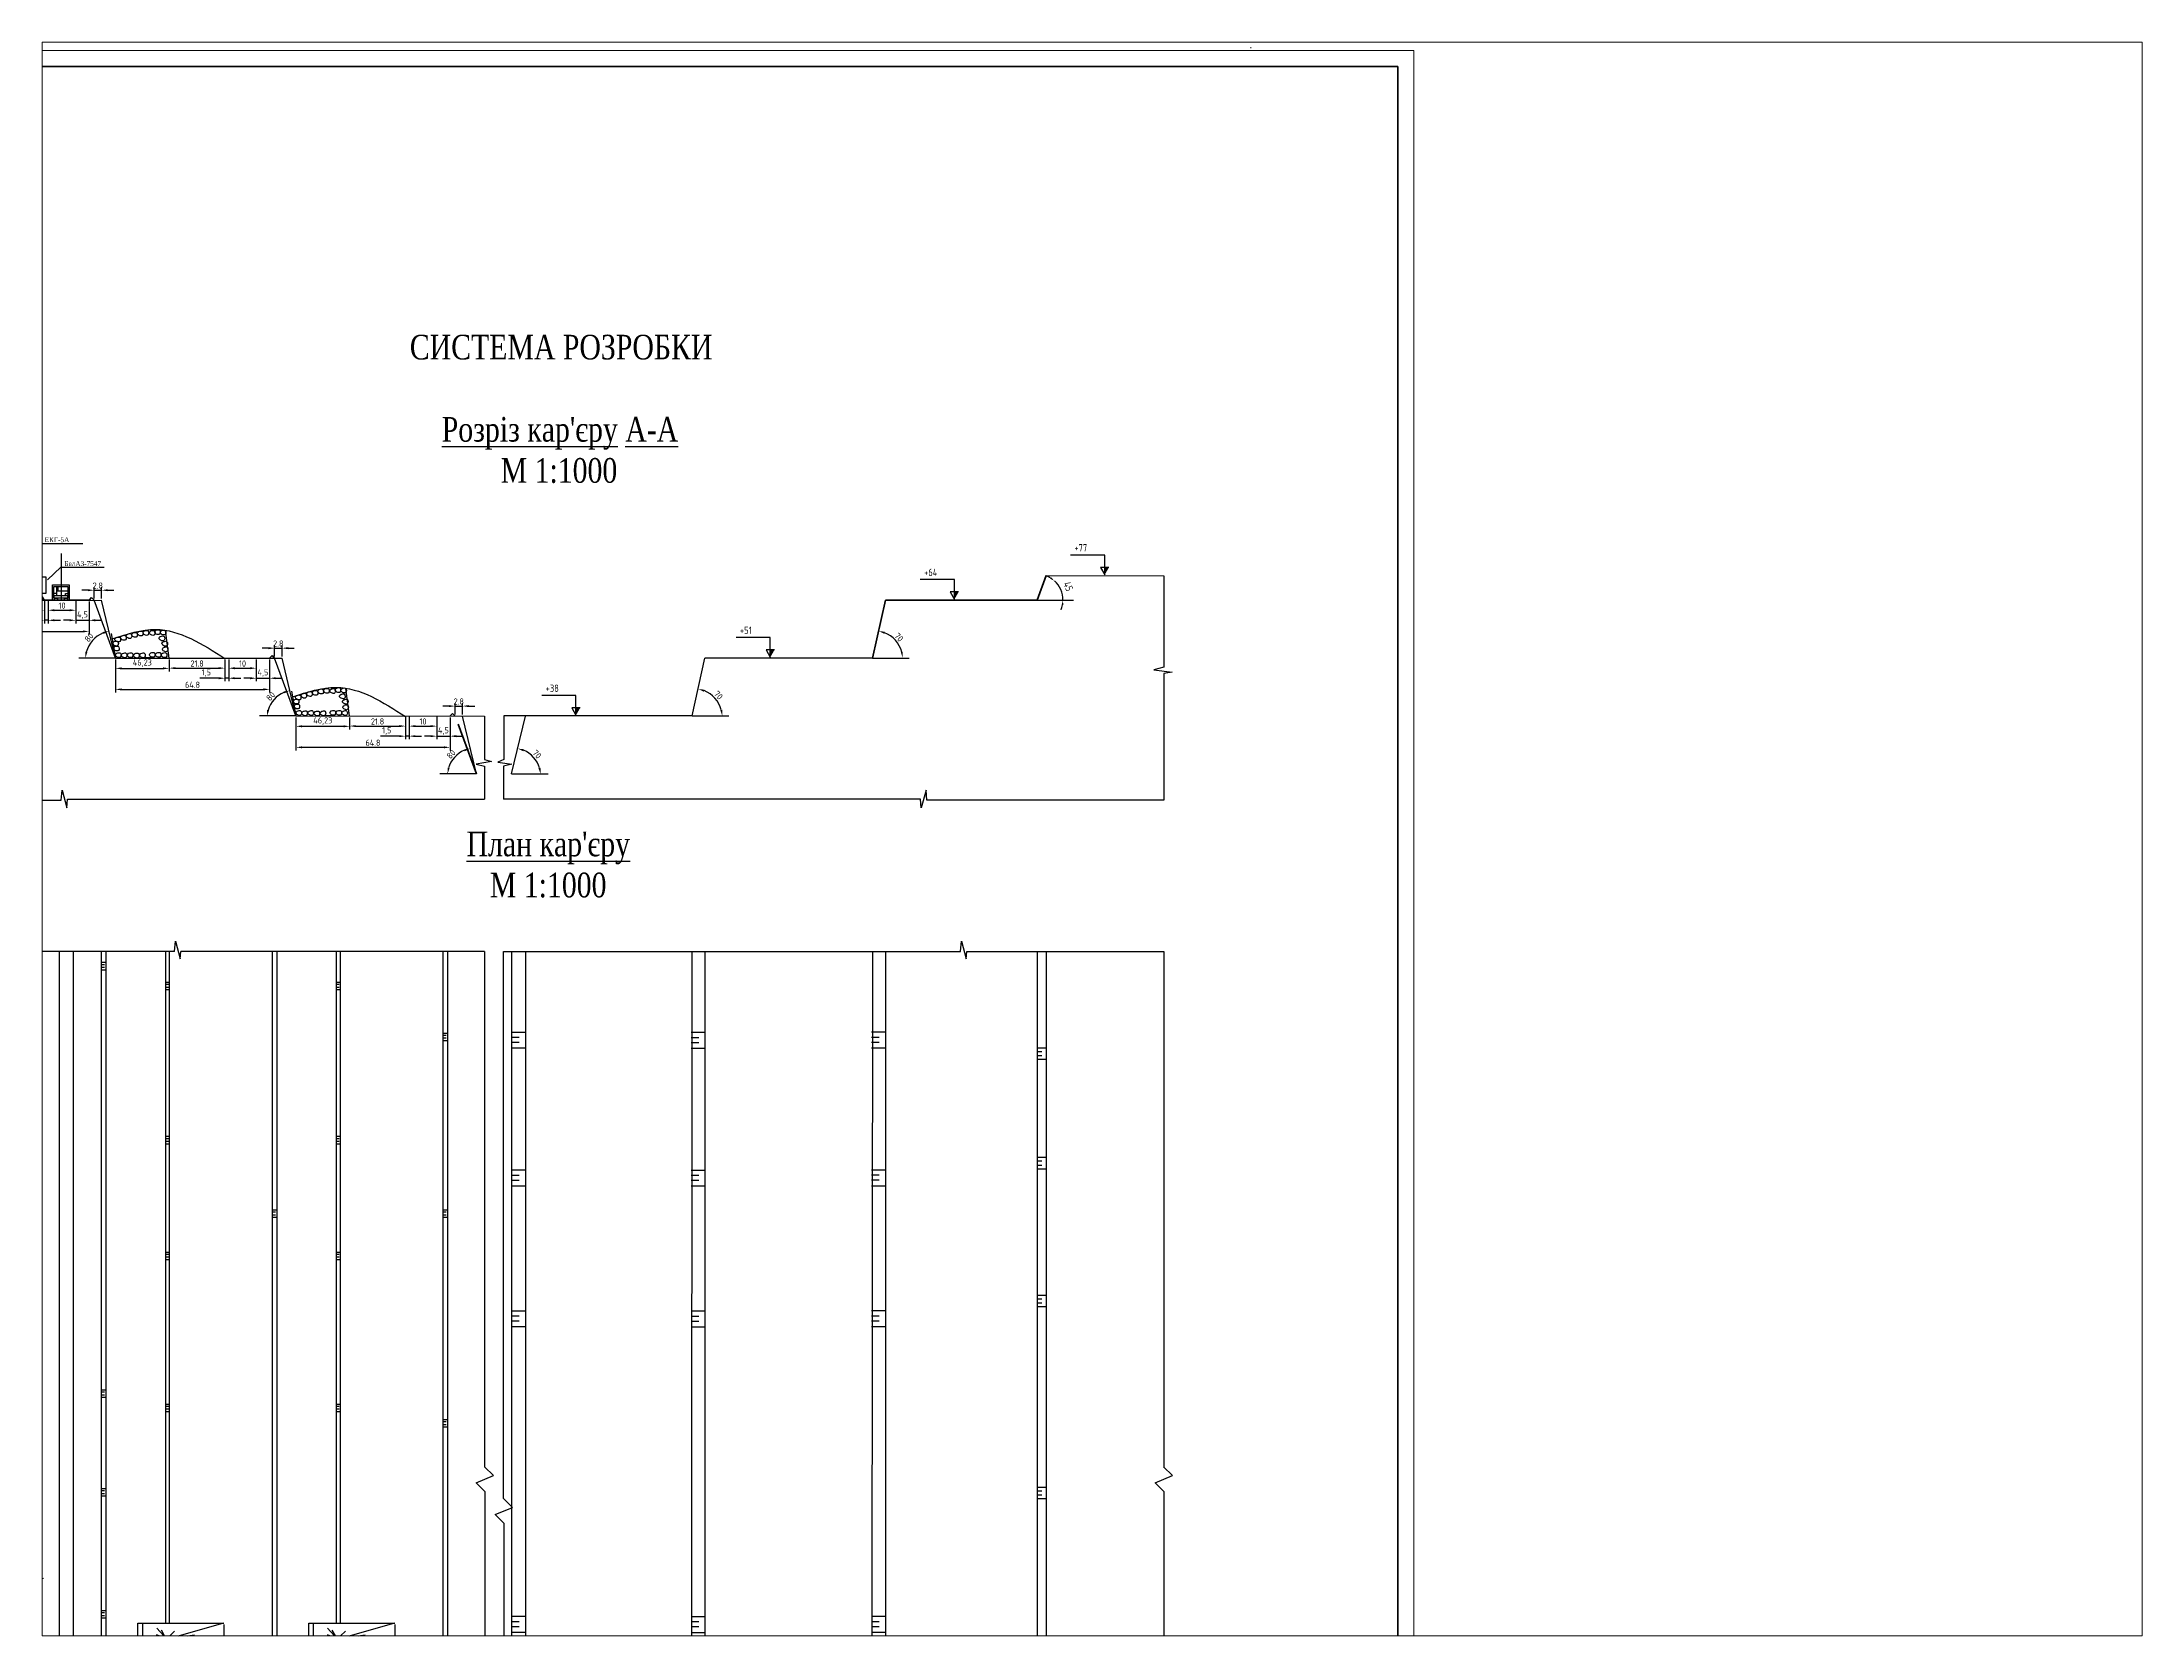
# Paper-space layout 'Layout1' of a CAD drawing. Header units: millimetres. Extents: x 26 to 231, y 20 to 176.
# The model-space entities are those that its viewports show. They can reach past a viewport. Long polylines and large blocks are cut down to what shows.
import ezdxf

# ---------------------------------------------------------------- set-up
doc = ezdxf.new("R2010")
doc.units = ezdxf.units.MM
doc.header["$LTSCALE"] = 10
doc.linetypes.add('ACAD_ISO10W100', pattern=[18, 12, -3, 0, -3])
doc.linetypes.add('HIDDEN2', pattern=[0.1875, 0.125, -0.0625])
doc.layers.get('0').update_dxf_attribs({"linetype": 'CONTINUOUS'})
doc.layers.get('Defpoints').update_dxf_attribs({"linetype": 'CONTINUOUS'})
doc.layers.add('Вставка', color=7, linetype='CONTINUOUS')
doc.styles.get("Standard").update_dxf_attribs({"font": 'romans', "width": 0.8, "bigfont": 'extfont'})
doc.dimstyles.new('ISO-25', dxfattribs={"dimtxt": 2.5, "dimasz": 2.5, "dimexe": 1.25, "dimexo": 0.625, "dimtad": 1, "dimtxsty": 'Standard', "dimcen": 2.5, "dimadec": 0, "dimazin": 0, "dimtfac": 1, "dimtmove": 0, "dimatfit": 3, "dimfxl": 1, "dimarcsym": 0})
doc.dimstyles.get("Standard").update_dxf_attribs({"dimtxt": 3, "dimasz": 2, "dimexe": 1.5, "dimexo": 1.5, "dimgap": 1.8, "dimtad": 1, "dimdec": 3, "dimdsep": 46, "dimtxsty": 'Standard', "dimsah": 1, "dimcen": 0, "dimclrd": 4, "dimclre": 4, "dimclrt": 4, "dimadec": 0, "dimazin": 0, "dimtfac": 1, "dimtdec": 3, "dimtmove": 0, "dimatfit": 3, "dimfxl": 1, "dimtolj": 1, "dimtzin": 1, "dimarcsym": 0})

psp = doc.layouts.get("Layout1")

msp = doc.modelspace()

# ---------------------------------------------------------------- texts
at = {"attachment_point": 1}
for s, insert, char_height, width in [("\\pi27.513;{\\fTimes New Roman|b0|i0|c204|p18;СИСТЕМА РОЗРОБКИ\\P\\pi87.202;\\P\\pi40.468;\\LРозріз кар\\fTimes New Roman|b0|i0|c0|p18;'\\fTimes New Roman|b0|i0|c204|p18;єру А-А\\P\\pi64.376;\\lМ 1:1000}", (117.6983, 501.4991), 10, 174.403595), ('{\\fTimes New Roman|b0|i0|c204|p18;ЕКГ-5А}', (-2.9332, 419.3918), 2, 14.305532), ('{\\fTimes New Roman|b0|i0|c204|p18;БелАЗ-7547}', (5.0806, 409.6866), 2, 17.318344), ('{\\Fromans,extfont|c204;+77}', (414.8433, 416.5912), 3, 11.072647), ('{\\Fromans,extfont|c204;+64}', (353.8752, 406.6611), 3, 11.072647), ('{\\Fromans,extfont|c204;+51}', (279.174, 383.1498), 3, 11.072647), ('{\\Fromans,extfont|c204;+38}', (200.3355, 359.6495), 3, 11.072647), ("\\pi49.975;{\\fTimes New Roman|b0|i0|c204|p18;\\LПлан кар\\fTimes New Roman|b0|i0|c0|p18;'\\fTimes New Roman|b0|i0|c204|p18;єру\\fTimes New Roman|b0|i0|c0|p18;\\P\\pi59.428;\\fTimes New Roman|b0|i0|c204|p18;\\lМ 1:1000}", (118.2669, 300.0102), 10, 164.508855)]:
    msp.add_mtext(s, dxfattribs=dict(at, insert=insert, char_height=char_height, width=width))
at = {"lineweight": 30, "char_height": 2.5, "attachment_point": 5}
for insert in [(4.1295, 391.6588), (77.351, 368.1602), (150.5725, 344.6615)]:
    msp.add_mtext('10 ', dxfattribs=dict(at, insert=insert))

# ---------------------------------------------------------------- blocks, each defined once
blk = doc.blocks.new('*D9')
at = {"color": 0, "lineweight": -2}
for p, q in [((-25.62, 393.27), (-25.62, 388.55)), ((-2.99, 393.1), (-2.99, 388.55)), ((-23.12, 389.8), (-5.49, 389.8))]:
    blk.add_line(p, q, dxfattribs=at)
at = {"color": 0}
for points in [[(-23.12, 390.21), (-23.12, 389.38), (-25.62, 389.8)], [(-5.49, 390.21), (-5.49, 389.38), (-2.99, 389.8)]]:
    blk.add_solid(points, dxfattribs=at)
at = {"layer": 'Defpoints', "color": 0}
for p in [(-25.62, 393.9), (-2.99, 393.72), (-2.99, 389.8)]:
    blk.add_point(p, dxfattribs=at)
at = {"color": 0, "insert": (-14.31, 391.67), "char_height": 2.5, "attachment_point": 5}
blk.add_mtext('21.8', dxfattribs=at)
blk = doc.blocks.new('*D132')
at = {"color": 0, "lineweight": -2}
for p, q in [((-47.42, 393.27), (-47.42, 379.93)), ((15.1, 393.27), (15.1, 379.93)), ((-44.92, 381.18), (12.6, 381.18))]:
    blk.add_line(p, q, dxfattribs=at)
at = {"color": 0}
for points in [[(-44.92, 381.59), (-44.92, 380.76), (-47.42, 381.18)], [(12.6, 381.59), (12.6, 380.76), (15.1, 381.18)]]:
    blk.add_solid(points, dxfattribs=at)
at = {"layer": 'Defpoints', "color": 0}
for p in [(-47.42, 393.9), (15.1, 393.9), (15.1, 381.18)]:
    blk.add_point(p, dxfattribs=at)
at = {"color": 0, "insert": (-16.16, 383.05), "char_height": 2.5, "attachment_point": 5}
blk.add_mtext('64.8', dxfattribs=at)
blk = doc.blocks.new('*D133')
at = {"color": 0, "lineweight": -2}
for p, q in [((-2.99, 393.72), (-2.99, 384.45)), ((-1.49, 393.72), (-1.49, 384.45)), ((-5.49, 385.7), (-13.14, 385.7)), ((-1.49, 385.7), (-2.99, 385.7)), ((1.01, 385.7), (3.51, 385.7))]:
    blk.add_line(p, q, dxfattribs=at)
at = {"color": 0}
for points in [[(-5.49, 386.12), (-5.49, 385.29), (-2.99, 385.7)], [(1.01, 386.12), (1.01, 385.29), (-1.49, 385.7)]]:
    blk.add_solid(points, dxfattribs=at)
at = {"layer": 'Defpoints', "color": 0}
for p in [(-2.99, 394.35), (-1.49, 394.35), (-1.49, 385.7)]:
    blk.add_point(p, dxfattribs=at)
at = {"color": 0, "lineweight": 30, "insert": (-10.57, 387.82), "char_height": 2.5, "attachment_point": 5}
blk.add_mtext('1,5', dxfattribs=at)
blk = doc.blocks.new('*D134')
at = {"color": 0, "lineweight": -2}
for p, q in [((9.69, 393.81), (9.69, 384.45)), ((15.1, 393.27), (15.1, 384.45)), ((7.19, 385.7), (4.69, 385.7)), ((9.69, 385.7), (15.1, 385.7)), ((17.6, 385.7), (20.1, 385.7))]:
    blk.add_line(p, q, dxfattribs=at)
at = {"color": 0}
for points in [[(7.19, 386.12), (7.19, 385.29), (9.69, 385.7)], [(17.6, 386.12), (17.6, 385.29), (15.1, 385.7)]]:
    blk.add_solid(points, dxfattribs=at)
at = {"layer": 'Defpoints', "color": 0}
for p in [(9.69, 394.43), (15.1, 393.9), (15.1, 385.7)]:
    blk.add_point(p, dxfattribs=at)
at = {"color": 0, "insert": (12.4, 387.82), "char_height": 2.5, "attachment_point": 5}
blk.add_mtext('4,5', dxfattribs=at)
blk = doc.blocks.new('*D136')
at = {"color": 0, "lineweight": -2}
blk.add_arc((25.26, 369.76), 11.71, 112.48659, 164.75303, dxfattribs=at)
at = {"color": 0}
for points in [[(20.66, 380.98), (20.9, 380.18), (23.18, 381.28)], [(14.37, 372.77), (13.55, 372.9), (13.56, 370.37)]]:
    blk.add_solid(points, dxfattribs=at)
at = {"layer": 'Defpoints', "color": 0}
for p in [(20.07, 398.53), (18.4, 379.25), (12.95, 370.4), (25.46, 368.66), (48.03, 368.57)]:
    blk.add_point(p, dxfattribs=at)
at = {"color": 0, "insert": (15.06, 378.74), "char_height": 2.5, "attachment_point": 5, "rotation": 48.61981}
blk.add_mtext('80', dxfattribs=at)
blk = doc.blocks.new('*D137')
at = {"color": 0, "lineweight": -2}
for p, q in [((14.62, 397.9), (12.12, 397.9)), ((17.12, 394.48), (17.12, 399.15)), ((17.12, 397.9), (20.15, 397.9)), ((20.15, 394.5), (20.15, 399.15)), ((22.65, 397.9), (25.15, 397.9))]:
    blk.add_line(p, q, dxfattribs=at)
at = {"color": 0}
for points in [[(14.62, 398.31), (14.62, 397.48), (17.12, 397.9)], [(22.65, 398.31), (22.65, 397.48), (20.15, 397.9)]]:
    blk.add_solid(points, dxfattribs=at)
at = {"layer": 'Defpoints', "color": 0}
for p in [(17.12, 393.86), (20.15, 397.9), (20.15, 393.88)]:
    blk.add_point(p, dxfattribs=at)
at = {"color": 0, "lineweight": 30, "insert": (18.63, 399.77), "char_height": 2.5, "attachment_point": 5}
blk.add_mtext('2.8', dxfattribs=at)
blk = doc.blocks.new('*D144')
at = {"color": 0, "lineweight": -2}
for p, q in [((47.6, 369.78), (47.6, 365.05)), ((70.23, 369.6), (70.23, 365.05)), ((50.1, 366.3), (67.73, 366.3))]:
    blk.add_line(p, q, dxfattribs=at)
at = {"color": 0}
for points in [[(50.1, 366.71), (50.1, 365.88), (47.6, 366.3)], [(67.73, 366.71), (67.73, 365.88), (70.23, 366.3)]]:
    blk.add_solid(points, dxfattribs=at)
at = {"layer": 'Defpoints', "color": 0}
for p in [(47.6, 370.4), (70.23, 370.22), (70.23, 366.3)]:
    blk.add_point(p, dxfattribs=at)
at = {"color": 0, "insert": (58.92, 368.17), "char_height": 2.5, "attachment_point": 5}
blk.add_mtext('21.8', dxfattribs=at)
blk = doc.blocks.new('*D145')
at = {"color": 0, "lineweight": -2}
for p, q in [((25.8, 369.78), (25.8, 364.95)), ((47.6, 369.78), (47.6, 364.95)), ((28.3, 366.2), (45.1, 366.2))]:
    blk.add_line(p, q, dxfattribs=at)
at = {"color": 0}
for points in [[(28.3, 366.62), (28.3, 365.78), (25.8, 366.2)], [(45.1, 366.62), (45.1, 365.78), (47.6, 366.2)]]:
    blk.add_solid(points, dxfattribs=at)
at = {"layer": 'Defpoints', "color": 0}
for p in [(25.8, 370.4), (47.6, 370.4), (47.6, 366.2)]:
    blk.add_point(p, dxfattribs=at)
at = {"color": 0, "insert": (36.7, 368.31), "char_height": 2.5, "attachment_point": 5}
blk.add_mtext('46,23', dxfattribs=at)
blk = doc.blocks.new('*D142')
at = {"color": 0, "lineweight": -2}
for p, q in [((25.8, 369.78), (25.8, 356.43)), ((88.32, 369.78), (88.32, 356.43)), ((28.3, 357.68), (85.82, 357.68))]:
    blk.add_line(p, q, dxfattribs=at)
at = {"color": 0}
for points in [[(28.3, 358.09), (28.3, 357.26), (25.8, 357.68)], [(85.82, 358.09), (85.82, 357.26), (88.32, 357.68)]]:
    blk.add_solid(points, dxfattribs=at)
at = {"layer": 'Defpoints', "color": 0}
for p in [(25.8, 370.4), (88.32, 370.4), (88.32, 357.68)]:
    blk.add_point(p, dxfattribs=at)
at = {"color": 0, "insert": (57.06, 359.55), "char_height": 2.5, "attachment_point": 5}
blk.add_mtext('64.8', dxfattribs=at)
blk = doc.blocks.new('*D138')
at = {"color": 0, "lineweight": -2}
for p, q in [((70.23, 369.76), (70.23, 360.96)), ((71.73, 369.76), (71.73, 360.96)), ((67.73, 362.21), (60.08, 362.21)), ((71.73, 362.21), (70.23, 362.21)), ((74.23, 362.21), (76.73, 362.21))]:
    blk.add_line(p, q, dxfattribs=at)
at = {"color": 0}
for points in [[(67.73, 362.62), (67.73, 361.79), (70.23, 362.21)], [(74.23, 362.62), (74.23, 361.79), (71.73, 362.21)]]:
    blk.add_solid(points, dxfattribs=at)
at = {"layer": 'Defpoints', "color": 0}
for p in [(70.23, 370.39), (71.73, 370.39), (71.73, 362.21)]:
    blk.add_point(p, dxfattribs=at)
at = {"color": 0, "lineweight": 30, "insert": (62.66, 364.32), "char_height": 2.5, "attachment_point": 5}
blk.add_mtext('1,5', dxfattribs=at)
blk = doc.blocks.new('*D139')
at = {"color": 0, "lineweight": -2}
for p, q in [((82.91, 369.76), (82.91, 360.96)), ((88.32, 369.78), (88.32, 360.96)), ((80.41, 362.21), (77.91, 362.21)), ((82.91, 362.21), (88.32, 362.21)), ((90.82, 362.21), (93.32, 362.21))]:
    blk.add_line(p, q, dxfattribs=at)
at = {"color": 0}
for points in [[(80.41, 362.62), (80.41, 361.79), (82.91, 362.21)], [(90.82, 362.62), (90.82, 361.79), (88.32, 362.21)]]:
    blk.add_solid(points, dxfattribs=at)
at = {"layer": 'Defpoints', "color": 0}
for p in [(82.91, 370.38), (88.32, 370.4), (88.32, 362.21)]:
    blk.add_point(p, dxfattribs=at)
at = {"color": 0, "lineweight": 30, "insert": (85.62, 364.32), "char_height": 2.5, "attachment_point": 5}
blk.add_mtext('4,5', dxfattribs=at)
blk = doc.blocks.new('*D140')
at = {"color": 0, "lineweight": -2}
blk.add_arc((98.57, 346.05), 11.32, 112.91168, 163.27881, dxfattribs=at)
at = {"color": 0}
for points in [[(88.14, 349.23), (87.32, 349.38), (87.28, 346.85)], [(94.04, 356.88), (94.28, 356.08), (96.56, 357.19)]]:
    blk.add_solid(points, dxfattribs=at)
at = {"layer": 'Defpoints', "color": 0}
for p in [(93.45, 374.4), (92, 355.27), (86.34, 346.92), (98.84, 344.53), (121.41, 344.44)]:
    blk.add_point(p, dxfattribs=at)
at = {"color": 0, "insert": (88.75, 354.86), "char_height": 2.5, "attachment_point": 5, "rotation": 48.09524}
blk.add_mtext('80', dxfattribs=at)
blk = doc.blocks.new('*D141')
at = {"color": 0, "lineweight": -2}
for p, q in [((90.34, 370.98), (90.34, 375.65)), ((93.37, 371), (93.37, 375.65)), ((87.84, 374.4), (85.34, 374.4)), ((90.34, 374.4), (93.37, 374.4)), ((95.87, 374.4), (98.37, 374.4))]:
    blk.add_line(p, q, dxfattribs=at)
at = {"color": 0}
for points in [[(87.84, 374.81), (87.84, 373.98), (90.34, 374.4)], [(95.87, 374.81), (95.87, 373.98), (93.37, 374.4)]]:
    blk.add_solid(points, dxfattribs=at)
at = {"layer": 'Defpoints', "color": 0}
for p in [(90.34, 370.36), (93.37, 374.4), (93.37, 370.38)]:
    blk.add_point(p, dxfattribs=at)
at = {"color": 0, "lineweight": 30, "insert": (91.86, 376.27), "char_height": 2.5, "attachment_point": 5}
blk.add_mtext('2.8', dxfattribs=at)
blk = doc.blocks.new('*D151')
at = {"color": 0, "lineweight": -2}
for p, q in [((120.82, 346.28), (120.82, 341.55)), ((123.32, 342.8), (140.96, 342.8)), ((143.46, 346.1), (143.46, 341.55))]:
    blk.add_line(p, q, dxfattribs=at)
at = {"color": 0}
for points in [[(123.32, 343.21), (123.32, 342.38), (120.82, 342.8)], [(140.96, 343.21), (140.96, 342.38), (143.46, 342.8)]]:
    blk.add_solid(points, dxfattribs=at)
at = {"layer": 'Defpoints', "color": 0}
for p in [(120.82, 346.9), (143.46, 346.73), (143.46, 342.8)]:
    blk.add_point(p, dxfattribs=at)
at = {"color": 0, "insert": (132.14, 344.67), "char_height": 2.5, "attachment_point": 5}
blk.add_mtext('21.8', dxfattribs=at)
blk = doc.blocks.new('*D152')
at = {"color": 0, "lineweight": -2}
for p, q in [((99.02, 346.28), (99.02, 341.45)), ((101.52, 342.7), (118.32, 342.7)), ((120.82, 346.28), (120.82, 341.45))]:
    blk.add_line(p, q, dxfattribs=at)
at = {"color": 0}
for points in [[(101.52, 343.12), (101.52, 342.29), (99.02, 342.7)], [(118.32, 343.12), (118.32, 342.29), (120.82, 342.7)]]:
    blk.add_solid(points, dxfattribs=at)
at = {"layer": 'Defpoints', "color": 0}
for p in [(99.02, 346.9), (120.82, 346.9), (120.82, 342.7)]:
    blk.add_point(p, dxfattribs=at)
at = {"color": 0, "insert": (109.92, 344.81), "char_height": 2.5, "attachment_point": 5}
blk.add_mtext('46,23', dxfattribs=at)
blk = doc.blocks.new('*D153')
at = {"color": 0, "lineweight": -2}
for p, q in [((99.02, 346.28), (99.02, 332.93)), ((161.55, 346.28), (161.55, 332.93)), ((101.52, 334.18), (159.05, 334.18))]:
    blk.add_line(p, q, dxfattribs=at)
at = {"color": 0}
for points in [[(101.52, 334.59), (101.52, 333.76), (99.02, 334.18)], [(159.05, 334.59), (159.05, 333.76), (161.55, 334.18)]]:
    blk.add_solid(points, dxfattribs=at)
at = {"layer": 'Defpoints', "color": 0}
for p in [(99.02, 346.9), (161.55, 346.9), (161.55, 334.18)]:
    blk.add_point(p, dxfattribs=at)
at = {"color": 0, "insert": (130.28, 336.05), "char_height": 2.5, "attachment_point": 5}
blk.add_mtext('64.8', dxfattribs=at)
blk = doc.blocks.new('*D146')
at = {"color": 0, "lineweight": -2}
for p, q in [((143.46, 346.73), (143.46, 337.46)), ((144.96, 346.73), (144.96, 337.46)), ((140.96, 338.71), (133.3, 338.71)), ((144.96, 338.71), (143.46, 338.71)), ((147.46, 338.71), (149.96, 338.71))]:
    blk.add_line(p, q, dxfattribs=at)
at = {"color": 0}
for points in [[(140.96, 339.12), (140.96, 338.29), (143.46, 338.71)], [(147.46, 339.12), (147.46, 338.29), (144.96, 338.71)]]:
    blk.add_solid(points, dxfattribs=at)
at = {"layer": 'Defpoints', "color": 0}
for p in [(143.46, 347.35), (144.96, 347.35), (144.96, 338.71)]:
    blk.add_point(p, dxfattribs=at)
at = {"color": 0, "lineweight": 30, "insert": (135.88, 340.82), "char_height": 2.5, "attachment_point": 5}
blk.add_mtext('1,5', dxfattribs=at)
blk = doc.blocks.new('*D147')
at = {"color": 0, "lineweight": -2}
for p, q in [((156.13, 346.81), (156.13, 337.46)), ((161.55, 346.28), (161.55, 337.46)), ((153.63, 338.71), (151.13, 338.71)), ((156.13, 338.71), (161.55, 338.71)), ((164.05, 338.71), (166.55, 338.71))]:
    blk.add_line(p, q, dxfattribs=at)
at = {"color": 0}
for points in [[(153.63, 339.12), (153.63, 338.29), (156.13, 338.71)], [(164.05, 339.12), (164.05, 338.29), (161.55, 338.71)]]:
    blk.add_solid(points, dxfattribs=at)
at = {"layer": 'Defpoints', "color": 0}
for p in [(156.13, 347.44), (161.55, 346.9), (161.55, 338.71)]:
    blk.add_point(p, dxfattribs=at)
at = {"color": 0, "lineweight": 30, "insert": (158.84, 340.82), "char_height": 2.5, "attachment_point": 5}
blk.add_mtext('4,5', dxfattribs=at)
blk = doc.blocks.new('*D148')
at = {"color": 0, "lineweight": -2}
blk.add_arc((171.79, 322.55), 11.32, 112.91168, 163.27881, dxfattribs=at)
at = {"color": 0}
for points in [[(167.26, 333.38), (167.5, 332.58), (169.78, 333.69)], [(161.36, 325.73), (160.54, 325.89), (160.5, 323.35)]]:
    blk.add_solid(points, dxfattribs=at)
at = {"layer": 'Defpoints', "color": 0}
for p in [(166.67, 350.9), (165.22, 331.77), (159.56, 323.42), (172.06, 321.03), (194.63, 320.94)]:
    blk.add_point(p, dxfattribs=at)
at = {"color": 0, "insert": (161.97, 331.37), "char_height": 2.5, "attachment_point": 5, "rotation": 48.09524}
blk.add_mtext('80', dxfattribs=at)
blk = doc.blocks.new('*D149')
at = {"color": 0, "lineweight": -2}
for p, q in [((161.06, 350.9), (158.56, 350.9)), ((163.56, 347.49), (163.56, 352.15)), ((163.56, 350.9), (166.59, 350.9)), ((166.59, 347.51), (166.59, 352.15)), ((169.09, 350.9), (171.59, 350.9))]:
    blk.add_line(p, q, dxfattribs=at)
at = {"color": 0}
for points in [[(161.06, 351.32), (161.06, 350.48), (163.56, 350.9)], [(169.09, 351.32), (169.09, 350.48), (166.59, 350.9)]]:
    blk.add_solid(points, dxfattribs=at)
at = {"layer": 'Defpoints', "color": 0}
for p in [(166.59, 350.9), (163.56, 346.86), (166.59, 346.88)]:
    blk.add_point(p, dxfattribs=at)
at = {"color": 0, "lineweight": 30, "insert": (165.08, 352.77), "char_height": 2.5, "attachment_point": 5}
blk.add_mtext('2.8', dxfattribs=at)
blk = doc.blocks.new('*D167')
at = {"color": 0, "lineweight": -2}
blk.add_arc((333.51, 369.76), 11.73, 15.22542, 68.3577, dxfattribs=at)
at = {"color": 0}
for points in [[(337.72, 380.26), (337.95, 381.06), (335.43, 381.33)], [(345.24, 372.9), (344.42, 372.77), (345.22, 370.37)]]:
    blk.add_solid(points, dxfattribs=at)
at = {"layer": 'Defpoints', "color": 0}
for p in [(335.46, 381.54), (343.78, 375.42), (310.76, 368.57), (333.33, 368.66), (345.83, 370.4)]:
    blk.add_point(p, dxfattribs=at)
at = {"color": 0, "insert": (343.65, 378.82), "char_height": 2.5, "attachment_point": 5, "rotation": 311.79156}
blk.add_mtext('70', dxfattribs=at)
blk = doc.blocks.new('*D163')
at = {"color": 0, "lineweight": -2}
blk.add_arc((186.99, 322.55), 11.32, 16.72119, 67.08832, dxfattribs=at)
at = {"color": 0}
for points in [[(191.28, 332.58), (191.52, 333.38), (189, 333.69)], [(198.24, 325.89), (197.42, 325.73), (198.29, 323.35)]]:
    blk.add_solid(points, dxfattribs=at)
at = {"layer": 'Defpoints', "color": 0}
for p in [(192.11, 350.9), (196.87, 328.09), (164.15, 320.94), (186.72, 321.03), (199.23, 323.42)]:
    blk.add_point(p, dxfattribs=at)
at = {"color": 0, "insert": (196.81, 331.37), "char_height": 2.5, "attachment_point": 5, "rotation": 311.90476}
blk.add_mtext('70', dxfattribs=at)
blk = doc.blocks.new('*D180')
at = {"lineweight": -2}
for start, end in [(58.45027, 69.37287), (360, 47.52766), (338.15479, 349.0774)]:
    blk.add_arc((399.71, 393.9), 10.51, start, end, dxfattribs=at)
for points in [[(405.41, 403.12), (405.01, 402.59), (406.81, 401.65)], [(409.7, 391.94), (410.36, 391.88), (410.22, 393.9)]]:
    blk.add_solid(points)
at = {"layer": 'Defpoints', "color": 0}
for p in [(408.11, 403.07), (399.71, 393.9), (399.71, 393.9), (409.82, 396.77), (410.32, 393.9)]:
    blk.add_point(p, dxfattribs=at)
at = {"insert": (412.35, 399.46), "char_height": 3, "attachment_point": 5, "rotation": 293.76383}
blk.add_mtext('\\A1;45', dxfattribs=at)
blk = doc.blocks.new('*D181')
at = {"color": 0, "lineweight": -2}
blk.add_arc((260.29, 346.26), 11.73, 15.2254, 68.35876, dxfattribs=at)
at = {"color": 0}
for points in [[(264.5, 356.76), (264.72, 357.56), (262.2, 357.83)], [(272.02, 349.4), (271.19, 349.27), (272, 346.87)]]:
    blk.add_solid(points, dxfattribs=at)
at = {"layer": 'Defpoints', "color": 0}
for p in [(262.24, 358.04), (270.56, 351.92), (237.53, 345.07), (260.1, 345.16), (272.61, 346.9)]:
    blk.add_point(p, dxfattribs=at)
at = {"color": 0, "insert": (270.43, 355.32), "char_height": 2.5, "attachment_point": 5, "rotation": 311.79208}
blk.add_mtext('70', dxfattribs=at)

# ---------------------------------------------------------------- dimensions: what is measured, and where the dimension line sits
at = {"lineweight": 30}
for base, p1, p2, text, picture, middle in [((20.1503, 397.8962), (17.1185, 393.8582), (20.1503, 393.8783), '2.8', '*D137', (18.6344, 397.8962)), ((93.3717, 374.3976), (90.34, 370.3596), (93.3717, 370.3796), '2.8', '*D141', (91.8559, 374.3976)), ((88.325, 362.2054), (82.9085, 370.3828), (88.325, 370.4002), '4,5', '*D139', (85.6168, 362.2054)), ((166.5932, 350.899), (163.5615, 346.8609), (166.5932, 346.881), '2.8', '*D149', (165.0774, 350.899)), ((161.5465, 338.7068), (156.1302, 347.4367), (161.5465, 346.9016), '4,5', '*D147', (158.8383, 338.7068))]:
    dim = msp.add_linear_dim(base=base, p1=p1, p2=p2, text=text, dimstyle='ISO-25', dxfattribs=at)
    dim.commit()
    dim.dimension.update_dxf_attribs({"geometry": picture, "text_midpoint": middle, "dimtype": 160})
for base, line1, line2, text, dimstyle, override, picture, middle in [((409.8215, 396.7672), ((399.7135, 393.8988), (408.1087, 403.0694)), ((399.7135, 393.8988), (410.3155, 393.8988)), '45', 'Standard', {"dimclrd": 256, "dimclre": 256, "dimclrt": 256}, '*D180', (412.35, 399.4627)), ((18.4042, 379.252), ((12.9506, 370.4002), (48.0265, 368.5669)), ((20.0655, 398.5266), (25.4567, 368.6576)), '80', 'ISO-25', {"dimdec": 0, "dimazin": 2}, '*D136', (15.0645, 378.7376)), ((91.9976, 355.2701), ((86.3354, 346.9159), (121.4113, 344.4379)), ((93.4503, 374.3976), (98.8416, 344.5286)), '80', 'ISO-25', {"dimdec": 0, "dimazin": 2}, '*D140', (88.7466, 354.8643))]:
    dim = msp.add_angular_dim_2l(base=base, line1=line1, line2=line2, text=text, dimstyle=dimstyle, override=override)
    dim.commit()
    dim.dimension.update_dxf_attribs({"geometry": picture, "text_midpoint": middle})
for base, p1, p2, text, picture, middle in [((15.1035, 381.1753), (-47.4235, 393.8988), (15.1035, 393.8988), '64.8', '*D132', (-16.16, 383.0503)), ((-2.9878, 389.7953), (-25.6235, 393.8988), (-2.9878, 393.7226), '21.8', '*D9', (-14.3057, 391.6703)), ((47.598, 366.2004), (25.798, 370.4002), (47.598, 370.4002), '46,23', '*D145', (36.698, 368.3135)), ((88.325, 357.6766), (25.798, 370.4002), (88.325, 370.4002), '64.8', '*D142', (57.0615, 359.5516)), ((70.2337, 366.2967), (47.598, 370.4002), (70.2337, 370.224), '21.8', '*D144', (58.9158, 368.1717)), ((120.8195, 342.7018), (99.0195, 346.9016), (120.8195, 346.9016), '46,23', '*D152', (109.9195, 344.8148)), ((161.5465, 334.178), (99.0195, 346.9016), (161.5465, 346.9016), '64.8', '*D153', (130.283, 336.053)), ((143.4552, 342.798), (120.8195, 346.9016), (143.4552, 346.7253), '21.8', '*D151', (132.1373, 344.673))]:
    dim = msp.add_linear_dim(base=base, p1=p1, p2=p2, text=text, dimstyle='ISO-25')
    dim.commit()
    dim.dimension.update_dxf_attribs({"geometry": picture, "text_midpoint": middle})
for base, p1, p2, picture, middle in [((-1.4878, 385.7041), (-2.9878, 394.3476), (-1.4878, 394.3476), '*D133', (-10.5652, 385.7041)), ((71.7335, 362.2054), (70.2335, 370.3867), (71.7335, 370.3862), '*D138', (62.6562, 362.2054)), ((144.9552, 338.7068), (143.4552, 347.3503), (144.9552, 347.3503), '*D146', (135.8778, 338.7068))]:
    dim = msp.add_linear_dim(base=base, p1=p1, p2=p2, dimstyle='ISO-25', dxfattribs=at)
    dim.commit()
    dim.dimension.update_dxf_attribs({"geometry": picture, "text_midpoint": middle, "dimtype": 160})
dim = msp.add_linear_dim(base=(15.1035, 385.7041), p1=(9.6872, 394.434), p2=(15.1035, 393.8988), text='4,5', dimstyle='ISO-25')
dim.commit()
dim.dimension.update_dxf_attribs({"geometry": '*D134', "text_midpoint": (12.3953, 385.7041), "dimtype": 160})
at = {"color": 7}
for base, line1, line2, text, picture, middle in [((343.7816, 375.418), ((345.8315, 370.4002), (310.7556, 368.5669)), ((335.4596, 381.5372), (333.3254, 368.6576)), '70', '*D167', (343.6517, 378.8234)), ((270.5601, 351.9194), ((272.61, 346.9016), (237.5341, 345.0683)), ((262.2379, 358.0386), (260.1039, 345.1589)), '70', '*D181', (270.4301, 355.3249)), ((165.2191, 331.7715), ((159.5569, 323.4173), (194.6328, 320.9393)), ((166.6718, 350.899), (172.063, 321.0299)), '80', '*D148', (161.9681, 331.3657)), ((196.8669, 328.0899), ((199.2252, 323.4173), (164.1493, 320.9393)), ((192.1103, 350.899), (186.719, 321.0299)), '70', '*D163', (196.814, 331.3657))]:
    dim = msp.add_angular_dim_2l(base=base, line1=line1, line2=line2, text=text, dimstyle='ISO-25', override={"dimdec": 0, "dimazin": 2}, dxfattribs=at)
    dim.commit()
    dim.dimension.update_dxf_attribs({"geometry": picture, "text_midpoint": middle})

# ---------------------------------------------------------------- hatches: boundary and pattern name
at = {"lineweight": 30}
for points in [[(428.8647, 407.1247), (427.142, 407.1247), (427.142, 404.1247)], [(367.8967, 397.1945), (366.1739, 397.1945), (366.1739, 394.1945)], [(293.1955, 373.6833), (291.4727, 373.6833), (291.4727, 370.6833)], [(214.357, 350.1829), (212.6342, 350.1829), (212.6342, 347.1829)]]:
    msp.add_hatch(color=256, dxfattribs=at).paths.add_polyline_path(points)

# ---------------------------------------------------------------- linework, layer by layer
at = {"lineweight": 15}
for p, q in [((546.0622, 616.7882), (-193.6378, 616.7882)), ((546.0622, 616.7882), (552.5622, 616.7882)), ((552.5622, 616.7882), (552.5622, 605.2882)), ((552.5622, -470.0118), (552.5622, 610.2882))]:
    msp.add_line(p, q, dxfattribs=at)
at = {"lineweight": 30}
for p, q in [((-12.0899, 403.2966), (-5.1236, 416.8202)), ((-5.156, 416.8202), (12.5382, 416.8202)), ((427.142, 412.1247), (413.2795, 412.1247)), ((427.142, 404.1247), (427.142, 412.1247)), ((-1.7077, 402.1064), (3.5702, 407.314)), ((3.5702, 407.314), (21.2644, 407.314)), ((366.1739, 402.1945), (352.3114, 402.1945)), ((366.1739, 394.1945), (366.1739, 402.1945)), ((428.8647, 407.1247), (425.4192, 407.1247)), ((425.4192, 407.1247), (427.142, 404.1247)), ((367.8967, 397.1945), (364.4512, 397.1945)), ((364.4512, 397.1945), (366.1739, 394.1945)), ((1.0122, 389.7715), (7.1872, 389.7715)), ((291.4727, 378.6833), (277.6102, 378.6833)), ((291.4727, 370.6833), (291.4727, 378.6833)), ((293.1955, 373.6833), (289.7499, 373.6833)), ((289.7499, 373.6833), (291.4727, 370.6833)), ((74.2337, 366.2728), (80.4087, 366.2728)), ((212.6342, 355.1829), (198.7717, 355.1829)), ((214.357, 350.1829), (210.9115, 350.1829)), ((210.9115, 350.1829), (212.6342, 347.1829)), ((212.6342, 347.1829), (212.6342, 355.1829)), ((147.4552, 342.7742), (153.6302, 342.7742)), ((451.1332, 251.421), (451.1332, 42.2311)), ((172.1186, 35.9156), (179.1671, 38.8221)), ((175.6522, 32.3591), (172.1186, 35.9156)), ((175.5203, 42.3591), (179.1671, 38.8221)), ((447.5996, 35.9156), (454.6481, 38.8221)), ((451.1332, 32.3591), (447.5996, 35.9156)), ((451.0012, 42.3591), (454.6481, 38.8221)), ((179.8602, 23.0266), (186.9087, 25.9332)), ((183.2618, 29.4702), (186.9087, 25.9332)), ((451.1332, 32.3591), (451.11, -287.8708)), ((183.3938, 19.4702), (179.8602, 23.0266))]:
    msp.add_line(p, q, dxfattribs=at)
at = {"color": 7, "linetype": 'ACAD_ISO10W100'}
msp.add_line((3.891, 393.9258), (3.891, 412.753), dxfattribs=at)
at = {"color": 7}
for p, q in [((-2.3677, 403.2087), (-17.1021, 403.2087)), ((-9.9415, 406.3683), (-8.0711, 403.2406)), ((-9.4153, 406.9992), (-7.1574, 403.2044)), ((-2.3677, 396.6698), (-2.3677, 403.2087)), ((-17.1022, 398.8981), (-4.013, 398.8981)), ((-8.9854, 398.204), (-6.8283, 396.6698)), ((-6.8283, 396.6698), (-2.3677, 396.6698)), ((-4.9343, 396.6717), (-2.9878, 393.7226)), ((-4.013, 398.8981), (-4.013, 396.7427)), ((0.9037, 396.6691), (1.9943, 396.6691)), ((1.9216, 397.6377), (6.4679, 397.6377)), ((1.9337, 399.369), (1.9337, 395.7368)), ((2.382, 399.3811), (2.382, 397.674)), ((5.4608, 395.8169), (5.4608, 396.6296)), ((5.4608, 396.6296), (6.4679, 396.6296)), ((332.9841, 370.4002), (264.9811, 370.3811)), ((259.7626, 346.9016), (183.3051, 347.0001))]:
    msp.add_line(p, q, dxfattribs=at)
at = {"lineweight": 80}
for p, q in [((403.415, 403.8988), (399.7135, 393.8988)), ((16.1035, 394.8988), (15.1035, 393.8988)), ((16.1035, 394.8988), (17.1035, 393.8988)), ((89.325, 371.4002), (88.325, 370.4002)), ((89.325, 371.4002), (90.325, 370.4002)), ((162.5465, 347.9016), (161.5465, 346.9016)), ((162.5465, 347.9016), (163.5465, 346.9016))]:
    msp.add_line(p, q, dxfattribs=at)
for p, q in [((403.415, 403.8988), (451.2085, 403.7591)), ((451.2085, 403.7591), (451.1289, 366.642)), ((15.1035, 393.8988), (-47.4235, 393.8988)), ((-46.8172, 393.4356), (20.1503, 393.8783)), ((25.798, 370.4002), (17.1035, 393.8988)), ((25.798, 370.4002), (20.1503, 393.8783)), ((399.7135, 393.8988), (414.5563, 393.8988)), ((399.7135, 393.8988), (410.3155, 393.8988)), ((23.998, 380.4002), (25.798, 370.4002)), ((47.598, 370.4002), (46.062, 381.5156)), ((25.798, 370.4002), (10.9596, 370.4002)), ((25.798, 370.4002), (93.3717, 370.3796)), ((25.798, 369.7752), (25.798, 356.6333)), ((41.5632, 370.5135), (37.3445, 370.5135)), ((99.0195, 346.9016), (90.325, 370.4002)), ((99.0195, 346.9016), (93.3717, 370.3796)), ((259.7626, 346.9016), (264.9811, 370.3811)), ((332.9841, 370.4002), (347.8225, 370.4002)), ((451.1289, 366.642), (447.0966, 365.6519)), ((120.8195, 346.9016), (119.2835, 358.017)), ((447.0966, 365.6519), (454.4956, 364.7188)), ((454.4956, 364.7188), (451.1332, 364.0835)), ((451.1332, 364.0835), (451.1332, 312.689)), ((97.2195, 356.9016), (99.0195, 346.9016)), ((99.0195, 346.9016), (84.1766, 346.9016)), ((99.0195, 346.9016), (84.181, 346.9016)), ((99.0195, 346.9016), (175.477, 346.881)), ((114.7847, 347.0148), (110.566, 347.0148)), ((172.241, 323.4029), (166.5932, 346.881)), ((175.477, 346.881), (175.477, 329.2286)), ((183.3051, 347.0001), (183.3051, 329.2286)), ((186.5411, 323.4029), (192.1888, 346.881)), ((259.7626, 346.9016), (274.6055, 346.9016)), ((259.7626, 346.9016), (274.601, 346.9016)), ((259.7626, 346.9016), (274.601, 346.9016)), ((178.3016, 328.4625), (172.1578, 327.3366)), ((172.1578, 327.3366), (175.5203, 326.5536)), ((175.477, 329.2286), (178.3016, 328.4625)), ((175.5203, 326.5536), (175.5203, 313.0978)), ((183.3051, 329.2286), (180.9498, 328.122)), ((180.9498, 328.122), (186.6242, 327.3366)), ((186.6242, 327.3366), (183.2618, 326.5536)), ((183.2618, 326.5536), (183.2618, 313.0978)), ((3.8019, 312.689), (4.128, 316.8283)), ((4.128, 316.8283), (6.0977, 309.6531)), ((172.241, 323.4029), (157.3981, 323.4029)), ((186.5411, 323.4029), (201.384, 323.4029)), ((354.6541, 316.8283), (352.6844, 309.6531)), ((354.9802, 312.689), (354.6541, 316.8283)), ((-111.8357, 312.689), (3.8019, 312.689)), ((6.0977, 309.6531), (6.3276, 313.0978)), ((6.3276, 313.0978), (175.5203, 313.0978)), ((352.4545, 313.0978), (183.2618, 313.0978)), ((352.6844, 309.6531), (352.4545, 313.0978)), ((451.1332, 312.689), (354.9802, 312.689)), ((49.7805, 251.421), (-111.8357, 251.421)), ((3.0994, -87.6912), (3.0994, 251.421)), ((8.5994, 251.421), (8.5994, -62.4922)), ((20.1503, 143.3169), (20.1503, 251.421)), ((21.9503, 251.421), (21.9503, 143.3169)), ((46.062, 251.421), (46.062, -20.9768)), ((47.598, 251.421), (47.598, -20.9768)), ((49.7805, 251.421), (50.1066, 255.5603)), ((50.1066, 255.5603), (52.0763, 248.3851)), ((52.0763, 248.3851), (52.2789, 251.421)), ((175.5203, 251.421), (52.2789, 251.421)), ((89.4592, 42.9446), (89.4592, 251.421)), ((91.2592, 251.421), (91.2592, 42.9446)), ((115.3709, 251.421), (115.3709, -20.9768)), ((116.907, 251.421), (116.907, -20.9768)), ((158.7682, 42.9446), (158.7682, 251.421)), ((160.5682, 251.421), (160.5682, 42.9446)), ((175.5203, 251.421), (175.5203, 42.3591)), ((183.2618, 251.421), (368.6981, 251.421)), ((183.2618, 29.4702), (183.2618, 251.421)), ((186.5411, 251.421), (186.5411, -287.8862)), ((192.1888, 251.421), (192.1888, -287.4822)), ((259.698, 251.421), (259.3334, -287.8122)), ((264.9811, 251.3717), (264.9811, -287.5314)), ((332.9036, 251.421), (332.539, -287.8617)), ((338.1868, 251.4827), (338.1868, -287.4205)), ((368.6981, 251.421), (369.0242, 255.5603)), ((369.0242, 255.5603), (370.9938, 248.3851)), ((370.9938, 248.3851), (371.1964, 251.421)), ((371.1964, 251.421), (451.1332, 251.421)), ((399.7135, 251.421), (399.7135, -287.8507)), ((403.415, 251.421), (403.415, -287.8522)), ((20.1503, 246.9906), (21.9503, 246.9906)), ((21.3541, 245.9906), (20.1503, 245.9906)), ((20.1503, 244.9906), (21.3541, 244.9906)), ((20.1503, 243.9906), (21.9503, 243.9906)), ((46.062, 238.9715), (47.862, 238.9715)), ((115.3709, 238.9715), (117.1709, 238.9715)), ((47.2658, 237.9715), (46.062, 237.9715)), ((46.062, 236.9715), (47.2658, 236.9715)), ((46.062, 235.9715), (47.862, 235.9715)), ((116.5748, 237.9715), (115.3709, 237.9715)), ((115.3709, 236.9715), (116.5748, 236.9715)), ((115.3709, 235.9715), (117.1709, 235.9715)), ((158.7682, 218.2934), (160.5682, 218.2934)), ((159.972, 217.2934), (158.7682, 217.2934)), ((158.7682, 216.2934), (159.972, 216.2934)), ((158.7682, 215.2934), (160.5682, 215.2934)), ((186.5411, 218.7246), (192.1888, 218.7246)), ((186.5411, 216.6006), (189.6322, 216.6006)), ((186.5411, 214.5729), (189.6322, 214.5729)), ((259.3334, 218.6754), (264.9811, 218.6754)), ((259.3334, 216.5514), (262.4245, 216.5514)), ((259.3334, 214.5237), (262.4245, 214.5237)), ((332.539, 218.7863), (338.1868, 218.7863)), ((332.539, 216.6623), (335.6301, 216.6623)), ((332.539, 214.6347), (335.6301, 214.6347)), ((186.5411, 212.2496), (192.1888, 212.2496)), ((259.3334, 212.2004), (264.9811, 212.2004)), ((332.539, 212.3113), (338.1868, 212.3113)), ((399.7135, 212.3149), (403.415, 212.3149)), ((399.7135, 210.8097), (401.6626, 210.8097)), ((399.7135, 209.1596), (401.6218, 209.1596)), ((399.7135, 207.665), (403.415, 207.665)), ((46.062, 176.4231), (47.862, 176.4231)), ((47.2658, 175.4231), (46.062, 175.4231)), ((46.062, 174.4231), (47.2658, 174.4231)), ((46.062, 173.4231), (47.862, 173.4231)), ((115.3709, 176.4231), (117.1709, 176.4231)), ((116.5748, 175.4231), (115.3709, 175.4231)), ((115.3709, 174.4231), (116.5748, 174.4231)), ((115.3709, 173.4231), (117.1709, 173.4231)), ((186.5411, 162.7932), (192.1888, 162.7932)), ((259.3334, 162.744), (264.9811, 162.744)), ((332.539, 162.8549), (338.1868, 162.8549)), ((399.7135, 167.9304), (403.415, 167.9304)), ((399.7135, 166.4252), (401.6626, 166.4252)), ((399.7135, 164.7751), (401.6218, 164.7751)), ((399.7135, 163.2805), (403.415, 163.2805)), ((186.5411, 160.6692), (189.6322, 160.6692)), ((186.5411, 158.6415), (189.6322, 158.6415)), ((186.5411, 156.3182), (192.1888, 156.3182)), ((259.3334, 160.62), (262.4245, 160.62)), ((259.3334, 158.5923), (262.4245, 158.5923)), ((259.3334, 156.269), (264.9811, 156.269)), ((332.539, 160.7309), (335.6301, 160.7309)), ((332.539, 158.7032), (335.6301, 158.7032)), ((332.539, 156.3799), (338.1868, 156.3799)), ((89.4592, 146.6184), (91.2592, 146.6184)), ((90.6631, 145.6184), (89.4592, 145.6184)), ((158.7682, 146.6184), (160.5682, 146.6184)), ((159.972, 145.6184), (158.7682, 145.6184)), ((20.1503, 33.2169), (20.1503, 143.3169)), ((21.9503, 143.3169), (21.9503, 33.2169)), ((89.4592, 144.6184), (90.6631, 144.6184)), ((89.4592, 143.6184), (91.2592, 143.6184)), ((158.7682, 144.6184), (159.972, 144.6184)), ((158.7682, 143.6184), (160.5682, 143.6184)), ((46.062, 129.4817), (47.862, 129.4817)), ((47.2658, 128.4817), (46.062, 128.4817)), ((115.3709, 129.4817), (117.1709, 129.4817)), ((116.5748, 128.4817), (115.3709, 128.4817)), ((46.062, 127.4817), (47.2658, 127.4817)), ((46.062, 126.4817), (47.862, 126.4817)), ((115.3709, 127.4817), (116.5748, 127.4817)), ((115.3709, 126.4817), (117.1709, 126.4817)), ((399.7135, 112.047), (403.415, 112.047)), ((186.5411, 105.6913), (192.1888, 105.6913)), ((186.5411, 103.5673), (189.6322, 103.5673)), ((259.3334, 105.6421), (264.9811, 105.6421)), ((259.3334, 103.5181), (262.4245, 103.5181)), ((332.539, 105.753), (338.1868, 105.753)), ((332.539, 103.629), (335.6301, 103.629)), ((399.7135, 110.5418), (401.6626, 110.5418)), ((399.7135, 108.8917), (401.6218, 108.8917)), ((399.7135, 107.3971), (403.415, 107.3971)), ((186.5411, 101.5396), (189.6322, 101.5396)), ((186.5411, 99.2163), (192.1888, 99.2163)), ((259.3334, 101.4904), (262.4245, 101.4904)), ((259.3334, 99.1671), (264.9811, 99.1671)), ((332.539, 101.6014), (335.6301, 101.6014)), ((332.539, 99.278), (338.1868, 99.278)), ((20.1503, 73.5883), (21.9503, 73.5883)), ((21.3541, 72.5883), (20.1503, 72.5883)), ((20.1503, 71.5883), (21.3541, 71.5883)), ((20.1503, 70.5883), (21.9503, 70.5883)), ((46.062, 67.8399), (47.862, 67.8399)), ((47.2658, 66.8399), (46.062, 66.8399)), ((46.062, 65.8399), (47.2658, 65.8399)), ((46.062, 64.8399), (47.862, 64.8399)), ((115.3709, 67.8399), (117.1709, 67.8399)), ((116.5748, 66.8399), (115.3709, 66.8399)), ((115.3709, 65.8399), (116.5748, 65.8399)), ((115.3709, 64.8399), (117.1709, 64.8399)), ((158.7682, 61.5621), (160.5682, 61.5621)), ((159.972, 60.5621), (158.7682, 60.5621)), ((158.7682, 59.5621), (159.972, 59.5621)), ((158.7682, 58.5621), (160.5682, 58.5621)), ((89.4592, -67.1554), (89.4592, 42.9446)), ((91.2592, 42.9446), (91.2592, -67.1554)), ((158.7682, -67.1554), (158.7682, 42.9446)), ((160.5682, 42.9446), (160.5682, -67.1554)), ((399.7135, 34.1137), (403.415, 34.1137)), ((20.1503, 33.5883), (21.9503, 33.5883)), ((20.1503, -76.8831), (20.1503, 33.2169)), ((21.3541, 32.5883), (20.1503, 32.5883)), ((20.1503, 31.5883), (21.3541, 31.5883)), ((20.1503, 30.5883), (21.9503, 30.5883)), ((21.9503, 33.2169), (21.9503, -76.8831)), ((175.6522, 32.3591), (175.6522, -287.8862)), ((399.7135, 32.6085), (401.6626, 32.6085)), ((399.7135, 30.9585), (401.6218, 30.9585)), ((399.7135, 29.4638), (403.415, 29.4638)), ((183.3938, 19.4702), (183.2618, -287.885)), ((-32.588, -2.6683), (-5.3681, -2.6683)), ((-26.6441, -9.3903), (-3.4167, -2.7285)), ((-5.3609, -3.2683), (-5.9565, -71.4066)), ((-32.5938, -9.3649), (-5.3682, -9.3127)), ((20.1503, -15.8735), (21.9503, -15.8735)), ((21.3541, -16.8735), (20.1503, -16.8735)), ((-32.6023, -19.2945), (-5.3849, -19.2945)), ((20.1503, -17.8735), (21.3541, -17.8735)), ((20.1503, -18.8735), (21.9503, -18.8735)), ((34.9384, -287.8862), (34.9384, -20.9697)), ((34.9384, -20.9697), (69.8158, -21.028)), ((36.7352, -20.9768), (36.7384, -82.6315)), ((46.5764, -27.6273), (42.5821, -23.0408)), ((46.46, -27.5907), (44.4609, -23.8402)), ((46.46, -27.5907), (49.7624, -24.2324)), ((46.5764, -27.6273), (69.8038, -20.9655)), ((69.8111, -21.5655), (69.2155, -89.7039)), ((104.2474, -287.8862), (104.2474, -20.9697)), ((104.2474, -20.9697), (139.1248, -21.028)), ((106.0442, -20.9768), (106.0474, -82.6315)), ((115.8854, -27.6273), (111.8911, -23.0408)), ((115.7689, -27.5907), (113.7699, -23.8402)), ((115.7689, -27.5907), (119.0714, -24.2324)), ((115.8854, -27.6273), (139.1128, -20.9655)), ((139.1201, -21.5655), (138.5244, -89.7039)), ((186.5411, -18.2326), (192.1888, -18.2326)), ((186.5411, -20.3566), (189.6322, -20.3566)), ((186.5411, -22.3843), (189.6322, -22.3843)), ((186.5411, -24.7076), (192.1888, -24.7076)), ((259.3334, -18.2818), (264.9811, -18.2818)), ((259.3334, -20.4058), (262.4245, -20.4058)), ((259.3334, -22.4335), (262.4245, -22.4335)), ((259.3334, -24.7568), (264.9811, -24.7568)), ((332.539, -18.1709), (338.1868, -18.1709)), ((332.539, -20.2949), (335.6301, -20.2949)), ((332.539, -22.3225), (335.6301, -22.3225)), ((332.539, -24.6459), (338.1868, -24.6459)), ((36.7295, -27.6734), (63.955, -27.6212)), ((46.4097, -27.5534), (42.4624, -25.7641)), ((46.5764, -27.6273), (46.5764, -166.3077)), ((46.8083, -27.5534), (57.8666, -25.7641)), ((89.4592, -26.7839), (91.2592, -26.7839)), ((90.6631, -27.7839), (89.4592, -27.7839)), ((89.4592, -28.7839), (90.6631, -28.7839)), ((89.4592, -29.7839), (91.2592, -29.7839)), ((106.0385, -27.6734), (133.264, -27.6212)), ((115.7187, -27.5534), (111.7714, -25.7641)), ((115.8854, -27.6273), (115.8854, -166.3077)), ((116.1173, -27.5534), (127.1756, -25.7641)), ((158.7682, -26.7839), (160.5682, -26.7839)), ((159.972, -27.7839), (158.7682, -27.7839)), ((158.7682, -28.7839), (159.972, -28.7839)), ((158.7682, -29.7839), (160.5682, -29.7839))]:
    msp.add_line(p, q)
at = {"linetype": 'ByBlock', "lineweight": 80}
for p, q in [((332.9841, 370.4002), (338.1868, 393.8063)), ((338.1868, 393.8063), (399.7135, 393.8988))]:
    msp.add_line(p, q, dxfattribs=at)
at = {"linetype": 'HIDDEN2', "lineweight": 50}
msp.add_line((172.241, 323.4029), (163.5465, 346.9016), dxfattribs=at)
at = {"color": 7}
for points in [[(-9.0666, 395.6412), (-7.1899, 395.6412), (-7.1899, 393.6796), (-9.0666, 393.6796)], [(0.1992, 400.0891), (6.9598, 400.0891), (6.9598, 393.7992), (0.1992, 393.7992)], [(0.799, 399.3823), (6.4866, 399.3823), (6.4866, 394.641), (0.799, 394.641)], [(0.9036, 395.7566), (6.4008, 395.7566), (6.3817, 394.641), (0.9036, 394.641)], [(1.0209, 394.6445), (2.2679, 394.6445), (2.2679, 393.7638), (1.0209, 393.7638)], [(5.0572, 394.6445), (6.3042, 394.6445), (6.3042, 393.7638), (5.0572, 393.7638)]]:
    msp.add_lwpolyline(points, close=True, dxfattribs=at)
msp.add_ellipse((486.8088, 616.2988), major_axis=(-2.3193, -0.4504), ratio=0.68731406, start_param=4.69257437, end_param=4.77333758, dxfattribs=at)
for points in [[(-48.8154, 401.6317), (-31.0332, 405.4988), (-3.1041, 393.8988)], [(24.4061, 378.133), (42.1882, 382.0002), (70.2337, 370.224)], [(25.2869, 377.0812), (26.7611, 377.0812), (26.7611, 375.4819), (25.4133, 375.4819), (24.7393, 376.3657), (25.2448, 377.0391)], [(25.5638, 375.0751), (27.0381, 375.0751), (27.0381, 373.4758), (25.6902, 373.4758), (25.0163, 374.3596), (25.5217, 375.033)], [(26.1177, 378.7414), (27.5919, 378.7414), (27.5919, 377.1421), (26.2441, 377.1421), (25.5701, 378.0259), (26.0756, 378.6993)], [(28.4024, 379.4331), (29.8766, 379.4331), (29.8766, 377.8339), (28.5288, 377.8339), (27.8548, 378.7177), (28.3603, 379.391)], [(30.6871, 380.1249), (32.1614, 380.1249), (32.1614, 378.5256), (30.8135, 378.5256), (30.1395, 379.4094), (30.645, 380.0828)], [(32.9718, 380.6091), (34.4461, 380.6091), (34.4461, 379.0099), (33.0982, 379.0099), (32.4243, 379.8936), (32.9297, 380.567)], [(35.2565, 381.1625), (36.7308, 381.1625), (36.7308, 379.5633), (35.3829, 379.5633), (34.709, 380.4471), (35.2144, 381.1204)], [(37.5524, 381.4127), (39.0266, 381.4127), (39.0266, 379.8135), (37.6787, 379.8135), (37.0048, 380.6973), (37.5103, 381.3706)], [(40.11, 381.3952), (41.5842, 381.3952), (41.5842, 379.796), (40.2363, 379.796), (39.5624, 380.6798), (40.0679, 381.3531)], [(42.2491, 381.7159), (43.7234, 381.7159), (43.7234, 380.1167), (42.3755, 380.1167), (41.7016, 381.0005), (42.207, 381.6738)], [(44.0378, 379.1751), (45.512, 379.1751), (45.512, 377.5758), (44.1642, 377.5758), (43.4902, 378.4596), (43.9957, 379.133)], [(44.5338, 381.5776), (46.0081, 381.5776), (46.0081, 379.9783), (44.6602, 379.9783), (43.9863, 380.8621), (44.4917, 381.5355)], [(45.2148, 377.0127), (46.689, 377.0127), (46.689, 375.4134), (45.3411, 375.4134), (44.6672, 376.2972), (45.1727, 376.9706)], [(45.3692, 374.7495), (46.8434, 374.7495), (46.8434, 373.1503), (45.4955, 373.1503), (44.8216, 374.0341), (45.3271, 374.7074)], [(26.339, 372.395), (27.8133, 372.395), (27.8133, 370.7958), (26.4654, 370.7958), (25.7914, 371.6796), (26.2969, 372.353)], [(28.6969, 372.3008), (30.1711, 372.3008), (30.1711, 370.7016), (28.8233, 370.7016), (28.1493, 371.5853), (28.6548, 372.2587)], [(31.1491, 372.395), (32.6233, 372.395), (32.6233, 370.7958), (31.2755, 370.7958), (30.6015, 371.6796), (31.107, 372.353)], [(33.6956, 372.2066), (35.1698, 372.2066), (35.1698, 370.6073), (33.822, 370.6073), (33.148, 371.4911), (33.6535, 372.1645)], [(36.1478, 372.3008), (37.622, 372.3008), (37.622, 370.7016), (36.2742, 370.7016), (35.6002, 371.5853), (36.1057, 372.2587)], [(40.1419, 372.4979), (41.6162, 372.4979), (41.6162, 370.8987), (40.2683, 370.8987), (39.5944, 371.7825), (40.0998, 372.4559)], [(42.5941, 372.4979), (44.0684, 372.4979), (44.0684, 370.8987), (42.7205, 370.8987), (42.0466, 371.7825), (42.552, 372.4559)], [(44.952, 372.4037), (46.4262, 372.4037), (46.4262, 370.8045), (45.0784, 370.8045), (44.4044, 371.6883), (44.9099, 372.3616)], [(97.6276, 354.6344), (115.4097, 358.5016), (143.4552, 346.7253)], [(108.478, 357.6639), (109.9523, 357.6639), (109.9523, 356.0646), (108.6044, 356.0646), (107.9305, 356.9484), (108.4359, 357.6218)], [(110.7739, 357.9141), (112.2481, 357.9141), (112.2481, 356.3148), (110.9002, 356.3148), (110.2263, 357.1986), (110.7317, 357.872)], [(113.3093, 357.8409), (114.7835, 357.8409), (114.7835, 356.2417), (113.4356, 356.2417), (112.7617, 357.1255), (113.2672, 357.7988)], [(115.4706, 358.2173), (116.9449, 358.2173), (116.9449, 356.618), (115.597, 356.618), (114.9231, 357.5018), (115.4285, 358.1752)], [(117.7553, 358.0789), (119.2296, 358.0789), (119.2296, 356.4797), (117.8817, 356.4797), (117.2078, 357.3635), (117.7132, 358.0368)], [(98.5084, 353.5825), (99.9826, 353.5825), (99.9826, 351.9833), (98.6348, 351.9833), (97.9608, 352.8671), (98.4663, 353.5404)], [(98.7853, 351.5764), (100.2596, 351.5764), (100.2596, 349.9772), (98.9117, 349.9772), (98.2378, 350.861), (98.7432, 351.5343)], [(99.3392, 355.2427), (100.8134, 355.2427), (100.8134, 353.6435), (99.4656, 353.6435), (98.7916, 354.5273), (99.2971, 355.2006)], [(101.6239, 355.9345), (103.0981, 355.9345), (103.0981, 354.3352), (101.7503, 354.3352), (101.0763, 355.219), (101.5818, 355.8924)], [(103.9086, 356.6262), (105.3828, 356.6262), (105.3828, 355.027), (104.035, 355.027), (103.361, 355.9108), (103.8665, 356.5841)], [(106.1933, 357.1105), (107.6676, 357.1105), (107.6676, 355.5112), (106.3197, 355.5112), (105.6457, 356.395), (106.1512, 357.0684)], [(117.2593, 355.6764), (118.7335, 355.6764), (118.7335, 354.0772), (117.3857, 354.0772), (116.7117, 354.961), (117.2172, 355.6343)], [(118.4363, 353.5141), (119.9105, 353.5141), (119.9105, 351.9148), (118.5626, 351.9148), (117.8887, 352.7986), (118.3941, 353.472)], [(118.5907, 351.2509), (120.0649, 351.2509), (120.0649, 349.6516), (118.717, 349.6516), (118.0431, 350.5354), (118.5486, 351.2088)], [(99.5605, 348.8964), (101.0347, 348.8964), (101.0347, 347.2972), (99.6869, 347.2972), (99.0129, 348.1809), (99.5184, 348.8543)], [(101.9184, 348.8022), (103.3926, 348.8022), (103.3926, 347.2029), (102.0448, 347.2029), (101.3708, 348.0867), (101.8763, 348.7601)], [(104.3706, 348.8964), (105.8448, 348.8964), (105.8448, 347.2972), (104.497, 347.2972), (103.823, 348.1809), (104.3285, 348.8543)], [(106.9171, 348.7079), (108.3913, 348.7079), (108.3913, 347.1087), (107.0435, 347.1087), (106.3695, 347.9925), (106.875, 348.6658)], [(109.3693, 348.8022), (110.8435, 348.8022), (110.8435, 347.2029), (109.4957, 347.2029), (108.8217, 348.0867), (109.3272, 348.7601)], [(113.3634, 348.9993), (114.8377, 348.9993), (114.8377, 347.4001), (113.4898, 347.4001), (112.8158, 348.2839), (113.3213, 348.9572)], [(115.8156, 348.9993), (117.2899, 348.9993), (117.2899, 347.4001), (115.942, 347.4001), (115.268, 348.2839), (115.7735, 348.9572)], [(118.1735, 348.9051), (119.6477, 348.9051), (119.6477, 347.3058), (118.2999, 347.3058), (117.6259, 348.1896), (118.1314, 348.863)]]:
    msp.add_spline(points, degree=3)
for points in [[(1.0122, 390.1881), (1.0122, 389.3548), (-1.4878, 389.7715)], [(7.1872, 390.1881), (7.1872, 389.3548), (9.6872, 389.7715)], [(74.2337, 366.6895), (74.2337, 365.8562), (71.7337, 366.2728)], [(80.4087, 366.6895), (80.4087, 365.8562), (82.9087, 366.2728)], [(147.4552, 343.1908), (147.4552, 342.3575), (144.9552, 342.7742)], [(153.6302, 343.1908), (153.6302, 342.3575), (156.1302, 342.7742)]]:
    msp.add_solid(points)
at = {"layer": 'Вставка', "lineweight": 100}
for p, q in [((-193.6378, 610.2882), (546.0622, 610.2882)), ((546.0622, 610.2882), (546.0622, -470.0118))]:
    msp.add_line(p, q, dxfattribs=at)

msp.set_redraw_order([(e.dxf.handle, doc.entitydb.next_handle()) for e in msp.query("TEXT MTEXT ATTDEF DIMENSION ARC_DIMENSION")])  # texts and dimensions are drawn at this point

# ---------------------------------------------------------------- viewports
at = {"layer": '0'}
psp.add_viewport(center=(128.5, 97.5), size=(205.6, 156), view_center_point=(422, 297), view_height=646.468748, dxfattribs=at)

doc.saveas('drawing.dxf')
